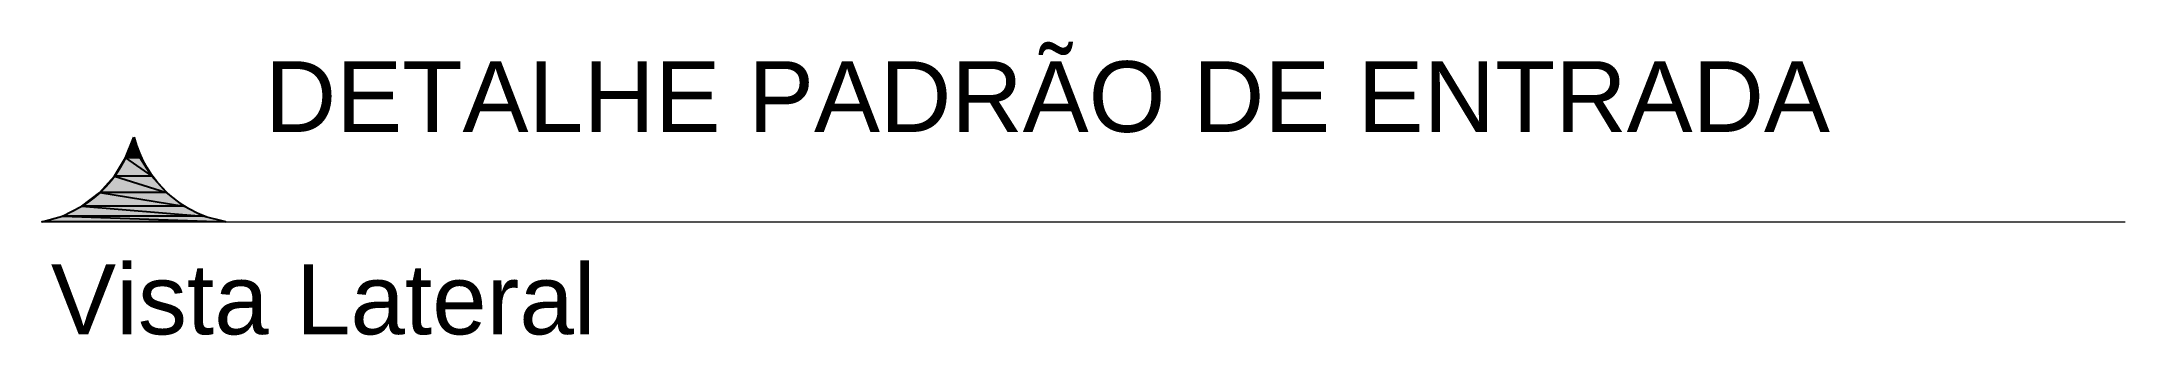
# Model space of a CAD drawing. Header units: millimetres. Extents: x 53 to 176, y -29 to 32.
# Drawn here: x 149.29 to 155.68, y -18.96 to -18.06 of the extents above; entities that cross this region are included whole.
import ezdxf

# ---------------------------------------------------------------- set-up
doc = ezdxf.new("R2010")
doc.units = ezdxf.units.MM
doc.layers.add('17 - Padrão de entrada', color=6, linetype='Continuous')
doc.styles.add('Arial0', font='arial.ttf', dxfattribs={"height": 3.14658})

msp = doc.modelspace()

# ---------------------------------------------------------------- texts
at = {"layer": '17 - Padrão de entrada', "color": 7, "true_color": 0x000007, "style": 'Arial0'}
for s, height, p in [('DETALHE PADRÃO DE ENTRADA', 0.216925, (149.971, -18.3352)), ('Vista Lateral', 0.215154, (149.3145, -18.956))]:
    msp.add_text(s, height=height, dxfattribs=at).set_placement(p)

# ---------------------------------------------------------------- hatches: boundary and pattern name
at = {"layer": '17 - Padrão de entrada', "true_color": 0x000005}
msp.add_hatch(color=5, dxfattribs=at).paths.add_polyline_path([(149.5687, -18.3508), (149.5883, -18.4151), (149.5436, -18.4151)])
h = msp.add_hatch(color=5, dxfattribs=at)
h.paths.add_polyline_path([(149.5883, -18.4151), (149.5436, -18.4151), (149.6246, -18.4709)])
h.paths.add_polyline_path([(149.5436, -18.4151), (149.6246, -18.4709), (149.51, -18.4709)])
h = msp.add_hatch(color=5, dxfattribs=at)
h.paths.add_polyline_path([(149.6693, -18.5212), (149.4654, -18.5212), (149.7224, -18.5631)])
h.paths.add_polyline_path([(149.4654, -18.5212), (149.7224, -18.5631), (149.4095, -18.5631)])
h = msp.add_hatch(color=5, dxfattribs=at)
h.paths.add_polyline_path([(149.6246, -18.4709), (149.51, -18.4709), (149.6693, -18.5212)])
h.paths.add_polyline_path([(149.51, -18.4709), (149.6693, -18.5212), (149.4654, -18.5212)])
h = msp.add_hatch(color=5, dxfattribs=at)
h.paths.add_polyline_path([(149.7224, -18.5631), (149.4095, -18.5631), (149.781, -18.5938)])
h.paths.add_polyline_path([(149.4095, -18.5631), (149.781, -18.5938), (149.3508, -18.5938)])
h = msp.add_hatch(color=5, dxfattribs=at)
h.paths.add_polyline_path([(149.781, -18.5938), (149.3508, -18.5938), (149.8509, -18.6106)])
h.paths.add_polyline_path([(149.3508, -18.5938), (149.8509, -18.6106), (149.2866, -18.6106)])

# ---------------------------------------------------------------- linework, layer by layer
at = {"layer": '17 - Padrão de entrada', "color": 5, "linetype": 'Continuous', "lineweight": -2, "true_color": 0x000005}
for points in [[(149.5687, -18.3508), (149.5883, -18.4151), (149.5436, -18.4151)], [(149.5436, -18.4151), (149.6246, -18.4709), (149.51, -18.4709)], [(149.5883, -18.4151), (149.5436, -18.4151), (149.6246, -18.4709)], [(149.4654, -18.5212), (149.7224, -18.5631), (149.4095, -18.5631)], [(149.51, -18.4709), (149.6693, -18.5212), (149.4654, -18.5212)], [(149.6693, -18.5212), (149.4654, -18.5212), (149.7224, -18.5631)], [(149.6246, -18.4709), (149.51, -18.4709), (149.6693, -18.5212)], [(149.4095, -18.5631), (149.781, -18.5938), (149.3508, -18.5938)], [(149.7224, -18.5631), (149.4095, -18.5631), (149.781, -18.5938)], [(149.3508, -18.5938), (149.8509, -18.6106), (149.2866, -18.6106)], [(149.781, -18.5938), (149.3508, -18.5938), (149.8509, -18.6106)]]:
    msp.add_lwpolyline(points, close=True, dxfattribs=at)
at = {"layer": '17 - Padrão de entrada', "color": 5, "linetype": 'Continuous', "lineweight": 9, "true_color": 0x000005}
msp.add_lwpolyline([(149.2866, -18.6106), (155.6753, -18.6106), (155.6753, -18.6106)], dxfattribs=at)
for points in [[(149.2866, -18.6106), (149.4234, -18.5855), (149.5352, -18.4849), (149.5687, -18.3508)], [(149.5715, -18.3508), (149.605, -18.4849), (149.714, -18.5855), (149.8509, -18.6106)]]:
    msp.add_open_spline(points, degree=3, dxfattribs=at)

msp.set_redraw_order([(e.dxf.handle, doc.entitydb.next_handle()) for e in msp.query("TEXT MTEXT ATTDEF DIMENSION ARC_DIMENSION")])  # texts and dimensions are drawn at this point

doc.saveas('drawing.dxf')
